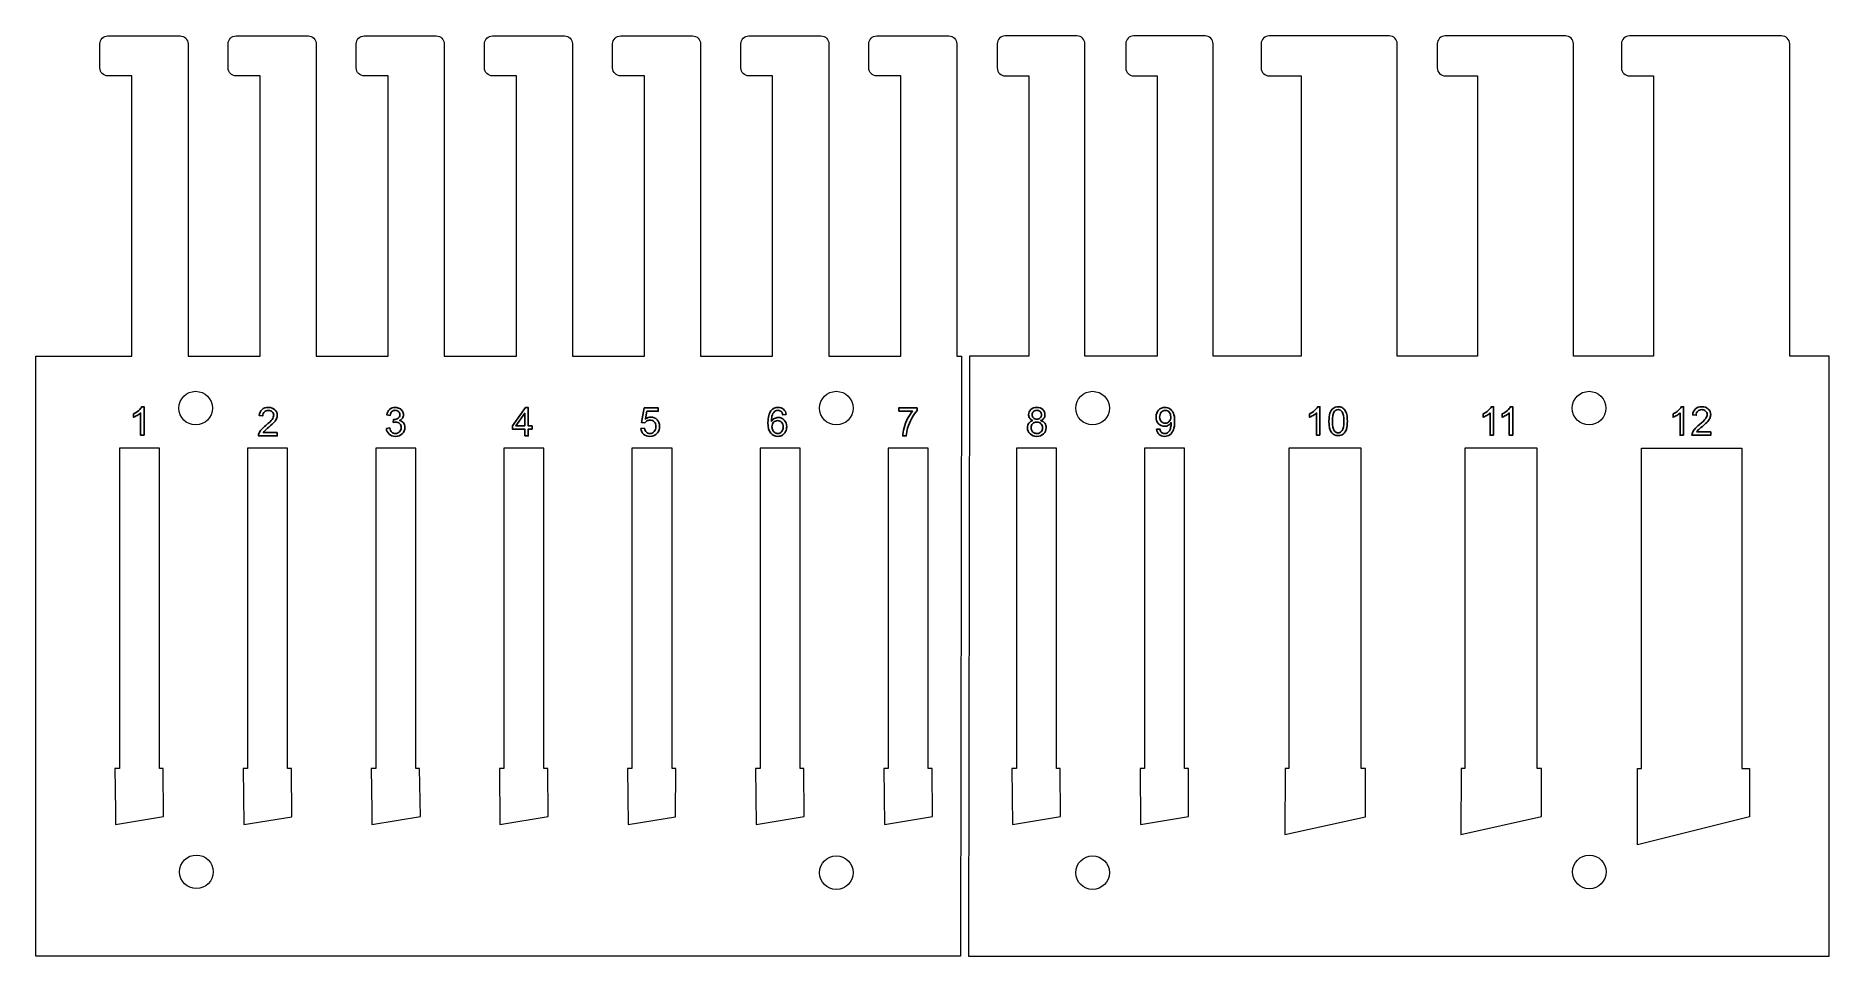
# Model space of a CAD drawing. Header units: millimetres. Extents: x -132 to 92, y -21 to 94.
import ezdxf

# ---------------------------------------------------------------- set-up
doc = ezdxf.new("R2010")
doc.units = ezdxf.units.MM
doc.header["$MEASUREMENT"] = 0
doc.layers.add('Layer 1', color=7, linetype='Continuous')

msp = doc.modelspace()

# ---------------------------------------------------------------- linework, layer by layer
at = {"layer": 'Layer 1', "color": 1, "lineweight": 9}
for centre in [(-112.0491, 47.5232), (-32.0491, 47.5232), (-0.0491, 47.5232), (61.9509, 47.5232), (-111.9491, -10.366), (-32.0491, -10.4768), (-0.0491, -10.4768), (61.9823, -10.3768)]:
    msp.add_ellipse(centre, major_axis=(0, 2.1), ratio=1, dxfattribs=at)
for points, knots in [([(-18, 94), (-18, 94), (-27, 94), (-27, 94), (-27, 94), (-27.5498, 94), (-28, 93.5498), (-28, 93), (-28, 93), (-28, 93), (-28, 90), (-28, 90), (-28, 90), (-28, 89.4502), (-27.55, 89), (-27, 89), (-27, 89), (-27, 89), (-24, 89), (-24, 89), (-24, 89), (-24, 89), (-24, 54), (-24, 54), (-24, 54), (-24, 54), (-33, 54), (-33, 54), (-33, 54), (-33, 54), (-33, 89.7475), (-33, 89.7475), (-33, 89.7475), (-32.9788, 89.8283), (-32.9675, 89.9129), (-32.9675, 90), (-32.9675, 90), (-32.9675, 90), (-32.9675, 93), (-32.9675, 93), (-32.9675, 93), (-32.9675, 93.55), (-33.4177, 94), (-33.9675, 94), (-33.9675, 94), (-33.9675, 94), (-42.9675, 94), (-42.9675, 94), (-42.9675, 94), (-43.5173, 94), (-43.9675, 93.5498), (-43.9675, 93), (-43.9675, 93), (-43.9675, 93), (-43.9675, 90), (-43.9675, 90), (-43.9675, 90), (-43.9675, 89.4502), (-43.5175, 89), (-42.9675, 89), (-42.9675, 89), (-42.9675, 89), (-40, 89), (-40, 89), (-40, 89), (-40, 89), (-40, 54), (-40, 54), (-40, 54), (-40, 54), (-49, 54), (-49, 54), (-49, 54), (-49, 54), (-49, 90), (-49, 90), (-49, 90), (-49, 90), (-49, 92), (-49, 92), (-49, 92), (-49, 92), (-49, 93), (-49, 93), (-49, 93), (-49, 93.55), (-49.4502, 94), (-50, 94), (-50, 94), (-50, 94), (-58.9748, 94), (-58.9748, 94), (-58.9748, 94), (-59.5246, 94), (-59.9748, 93.5498), (-59.9748, 93), (-59.9748, 93), (-59.9748, 93), (-59.9748, 90), (-59.9748, 90), (-59.9748, 90), (-59.9748, 89.4502), (-59.5248, 89), (-58.9748, 89), (-58.9748, 89), (-58.9748, 89), (-56, 89), (-56, 89), (-56, 89), (-56, 89), (-56, 54), (-56, 54), (-56, 54), (-56, 54), (-65, 54), (-65, 54), (-65, 54), (-65, 54), (-65, 90), (-65, 90), (-65, 90), (-65, 90), (-65, 92), (-65, 92), (-65, 92), (-65, 92), (-65, 93), (-65, 93), (-65, 93), (-65, 93.55), (-65.4502, 94), (-66, 94), (-66, 94), (-66, 94), (-74.9821, 94), (-74.9821, 94), (-74.9821, 94), (-75.5319, 94), (-75.9821, 93.5498), (-75.9821, 93), (-75.9821, 93), (-75.9821, 93), (-75.9821, 90), (-75.9821, 90), (-75.9821, 90), (-75.9821, 89.4502), (-75.5321, 89), (-74.9821, 89), (-74.9821, 89), (-74.9821, 89), (-72, 89), (-72, 89), (-72, 89), (-72, 89), (-72, 54), (-72, 54), (-72, 54), (-72, 54), (-81, 54), (-81, 54), (-81, 54), (-81, 54), (-81, 90), (-81, 90), (-81, 90), (-81, 90), (-81, 92), (-81, 92), (-81, 92), (-81, 92), (-81, 93), (-81, 93), (-81, 93), (-81, 93.55), (-81.4502, 94), (-82, 94), (-82, 94), (-82, 94), (-90.9894, 94), (-90.9894, 94), (-90.9894, 94), (-91.5392, 94), (-91.9894, 93.5498), (-91.9894, 93), (-91.9894, 93), (-91.9894, 93), (-91.9894, 90), (-91.9894, 90), (-91.9894, 90), (-91.9894, 89.4502), (-91.5394, 89), (-90.9894, 89), (-90.9894, 89), (-90.9894, 89), (-88, 89), (-88, 89), (-88, 89), (-88, 89), (-88, 54), (-88, 54), (-88, 54), (-88, 54), (-97, 54), (-97, 54), (-97, 54), (-97, 54), (-97, 89.919), (-97, 89.919), (-97, 89.919), (-96.9978, 89.9457), (-96.9967, 89.9727), (-96.9967, 90), (-96.9967, 90), (-96.9967, 90), (-96.9967, 93), (-96.9967, 93), (-96.9967, 93), (-96.9967, 93.55), (-97.4469, 94), (-97.9967, 94), (-97.9967, 94), (-97.9967, 94), (-106.9967, 94), (-106.9967, 94), (-106.9967, 94), (-107.5465, 94), (-107.9967, 93.5498), (-107.9967, 93), (-107.9967, 93), (-107.9967, 93), (-107.9967, 90), (-107.9967, 90), (-107.9967, 90), (-107.9967, 89.4502), (-107.5467, 89), (-106.9967, 89), (-106.9967, 89), (-106.9967, 89), (-104, 89), (-104, 89), (-104, 89), (-104, 89), (-104, 54), (-104, 54), (-104, 54), (-104, 54), (-113, 54), (-113, 54), (-113, 54), (-113, 54), (-113, 90), (-113, 90), (-113, 90), (-113, 90), (-113, 92), (-113, 92), (-113, 92), (-113, 92), (-113, 93), (-113, 93), (-113, 93), (-113, 93.55), (-113.4502, 94), (-114, 94), (-114, 94), (-114, 94), (-123, 94), (-123, 94), (-123, 94), (-123.5498, 94), (-124, 93.5498), (-124, 93), (-124, 93), (-124, 93), (-124, 90), (-124, 90), (-124, 90), (-124, 89.4502), (-123.55, 89), (-123, 89), (-123, 89), (-123, 89), (-120, 89), (-120, 89), (-120, 89), (-120, 89), (-120, 54), (-120, 54), (-120, 54), (-120, 54), (-132, 54), (-132, 54), (-132, 54), (-132, 54), (-132, -20.8901), (-132, -20.8901), (-132, -20.8901), (-132, -20.8901), (-16.5286, -20.8901), (-16.5286, -20.8901), (-16.5286, -20.8901), (-16.5286, -20.8901), (-16.4248, 54), (-16.4248, 54), (-16.4248, 54), (-16.4248, 54), (-17, 54), (-17, 54), (-17, 54), (-17, 54), (-17, 90), (-17, 90), (-17, 90), (-17, 90), (-17, 92), (-17, 92), (-17, 92), (-17, 92), (-17, 93), (-17, 93), (-17, 93), (-17, 93.55), (-17.4504, 94), (-18, 94)], [0, 0, 0, 0, 0.01219512, 0.01219512, 0.01219512, 0.01219512, 0.02439024, 0.02439024, 0.02439024, 0.02439024, 0.03658537, 0.03658537, 0.03658537, 0.03658537, 0.04878049, 0.04878049, 0.04878049, 0.04878049, 0.06097561, 0.06097561, 0.06097561, 0.06097561, 0.07317073, 0.07317073, 0.07317073, 0.07317073, 0.08536585, 0.08536585, 0.08536585, 0.08536585, 0.09756098, 0.09756098, 0.09756098, 0.09756098, 0.1097561, 0.1097561, 0.1097561, 0.1097561, 0.12195122, 0.12195122, 0.12195122, 0.12195122, 0.13414634, 0.13414634, 0.13414634, 0.13414634, 0.14634146, 0.14634146, 0.14634146, 0.14634146, 0.15853659, 0.15853659, 0.15853659, 0.15853659, 0.17073171, 0.17073171, 0.17073171, 0.17073171, 0.18292683, 0.18292683, 0.18292683, 0.18292683, 0.19512195, 0.19512195, 0.19512195, 0.19512195, 0.20731707, 0.20731707, 0.20731707, 0.20731707, 0.2195122, 0.2195122, 0.2195122, 0.2195122, 0.23170732, 0.23170732, 0.23170732, 0.23170732, 0.24390244, 0.24390244, 0.24390244, 0.24390244, 0.25609756, 0.25609756, 0.25609756, 0.25609756, 0.26829268, 0.26829268, 0.26829268, 0.26829268, 0.2804878, 0.2804878, 0.2804878, 0.2804878, 0.29268293, 0.29268293, 0.29268293, 0.29268293, 0.30487805, 0.30487805, 0.30487805, 0.30487805, 0.31707317, 0.31707317, 0.31707317, 0.31707317, 0.32926829, 0.32926829, 0.32926829, 0.32926829, 0.34146341, 0.34146341, 0.34146341, 0.34146341, 0.35365854, 0.35365854, 0.35365854, 0.35365854, 0.36585366, 0.36585366, 0.36585366, 0.36585366, 0.37804878, 0.37804878, 0.37804878, 0.37804878, 0.3902439, 0.3902439, 0.3902439, 0.3902439, 0.40243902, 0.40243902, 0.40243902, 0.40243902, 0.41463415, 0.41463415, 0.41463415, 0.41463415, 0.42682927, 0.42682927, 0.42682927, 0.42682927, 0.43902439, 0.43902439, 0.43902439, 0.43902439, 0.45121951, 0.45121951, 0.45121951, 0.45121951, 0.46341463, 0.46341463, 0.46341463, 0.46341463, 0.47560976, 0.47560976, 0.47560976, 0.47560976, 0.48780488, 0.48780488, 0.48780488, 0.48780488, 0.5, 0.5, 0.5, 0.5, 0.51219512, 0.51219512, 0.51219512, 0.51219512, 0.52439024, 0.52439024, 0.52439024, 0.52439024, 0.53658537, 0.53658537, 0.53658537, 0.53658537, 0.54878049, 0.54878049, 0.54878049, 0.54878049, 0.56097561, 0.56097561, 0.56097561, 0.56097561, 0.57317073, 0.57317073, 0.57317073, 0.57317073, 0.58536585, 0.58536585, 0.58536585, 0.58536585, 0.59756098, 0.59756098, 0.59756098, 0.59756098, 0.6097561, 0.6097561, 0.6097561, 0.6097561, 0.62195122, 0.62195122, 0.62195122, 0.62195122, 0.63414634, 0.63414634, 0.63414634, 0.63414634, 0.64634146, 0.64634146, 0.64634146, 0.64634146, 0.65853659, 0.65853659, 0.65853659, 0.65853659, 0.67073171, 0.67073171, 0.67073171, 0.67073171, 0.68292683, 0.68292683, 0.68292683, 0.68292683, 0.69512195, 0.69512195, 0.69512195, 0.69512195, 0.70731707, 0.70731707, 0.70731707, 0.70731707, 0.7195122, 0.7195122, 0.7195122, 0.7195122, 0.73170732, 0.73170732, 0.73170732, 0.73170732, 0.74390244, 0.74390244, 0.74390244, 0.74390244, 0.75609756, 0.75609756, 0.75609756, 0.75609756, 0.76829268, 0.76829268, 0.76829268, 0.76829268, 0.7804878, 0.7804878, 0.7804878, 0.7804878, 0.79268293, 0.79268293, 0.79268293, 0.79268293, 0.80487805, 0.80487805, 0.80487805, 0.80487805, 0.81707317, 0.81707317, 0.81707317, 0.81707317, 0.82926829, 0.82926829, 0.82926829, 0.82926829, 0.84146341, 0.84146341, 0.84146341, 0.84146341, 0.85365854, 0.85365854, 0.85365854, 0.85365854, 0.86585366, 0.86585366, 0.86585366, 0.86585366, 0.87804878, 0.87804878, 0.87804878, 0.87804878, 0.8902439, 0.8902439, 0.8902439, 0.8902439, 0.90243902, 0.90243902, 0.90243902, 0.90243902, 0.91463415, 0.91463415, 0.91463415, 0.91463415, 0.92682927, 0.92682927, 0.92682927, 0.92682927, 0.93902439, 0.93902439, 0.93902439, 0.93902439, 0.95121951, 0.95121951, 0.95121951, 0.95121951, 0.96341463, 0.96341463, 0.96341463, 0.96341463, 0.97560976, 0.97560976, 0.97560976, 0.97560976, 1, 1, 1, 1]), ([(15, 92), (15, 92), (15, 90), (15, 90), (15, 90), (15, 90), (15, 54), (15, 54), (15, 54), (15, 54), (26, 54), (26, 54), (26, 54), (26, 54), (26, 89), (26, 89), (26, 89), (26, 89), (22.0001, 89), (22.0001, 89), (22.0001, 89), (21.4502, 89), (21, 89.45), (21, 90), (21, 90), (21, 90), (21, 93), (21, 93), (21, 93), (21, 93.55), (21.45, 94), (22.0001, 94), (22.0001, 94), (22.0001, 94), (36.9999, 94), (36.9999, 94), (36.9999, 94), (37.55, 94), (38, 93.5498), (38, 93), (38, 93), (38, 93), (38, 92), (38, 92), (38, 92), (38, 92), (38, 90), (38, 90), (38, 90), (38, 90), (38, 54), (38, 54), (38, 54), (38, 54), (48, 54), (48, 54), (48, 54), (48, 54), (48, 89), (48, 89), (48, 89), (48, 89), (44, 89), (44, 89), (44, 89), (43.4502, 89), (43, 89.45), (43, 90), (43, 90), (43, 90), (43, 93), (43, 93), (43, 93), (43, 93.55), (43.45, 94), (44, 94), (44, 94), (44, 94), (58.993, 94), (58.993, 94), (58.993, 94), (59.543, 94), (59.993, 93.5498), (59.993, 93), (59.993, 93), (59.993, 93), (59.993, 92), (59.993, 92), (59.993, 92), (59.993, 92), (60, 92), (60, 92), (60, 92), (60, 92), (60, 54), (60, 54), (60, 54), (60, 54), (70, 54), (70, 54), (70, 54), (70, 54), (70, 89), (70, 89), (70, 89), (70, 89), (67, 89), (67, 89), (67, 89), (66.4502, 89), (66, 89.45), (66, 90), (66, 90), (66, 90), (66, 93), (66, 93), (66, 93), (66, 93.55), (66.45, 94), (67, 94), (67, 94), (67, 94), (86, 94), (86, 94), (86, 94), (86.55, 94), (87, 93.5498), (87, 93), (87, 93), (87, 93), (87, 92), (87, 92), (87, 92), (87, 92), (87, 90), (87, 90), (87, 90), (87, 90), (87, 54), (87, 54), (87, 54), (87, 54), (91.9275, 54), (91.9275, 54), (91.9275, 54), (91.9275, 54), (91.9275, -20.8901), (91.9275, -20.8901), (91.9275, -20.8901), (91.9275, -20.8901), (-15.5286, -20.8901), (-15.5286, -20.8901), (-15.5286, -20.8901), (-15.5286, -20.8901), (-15.4248, 54), (-15.4248, 54), (-15.4248, 54), (-15.4248, 54), (-8, 54), (-8, 54), (-8, 54), (-8, 54), (-8, 89), (-8, 89), (-8, 89), (-8, 89), (-10.9529, 89), (-10.9529, 89), (-10.9529, 89), (-11.5027, 89), (-11.9529, 89.45), (-11.9529, 90), (-11.9529, 90), (-11.9529, 90), (-11.9529, 93), (-11.9529, 93), (-11.9529, 93), (-11.9529, 93.55), (-11.5029, 94), (-10.9529, 94), (-10.9529, 94), (-10.9529, 94), (-2, 94), (-2, 94), (-2, 94), (-1.45, 94), (-1, 93.5498), (-1, 93), (-1, 93), (-1, 93), (-1, 92), (-1, 92), (-1, 92), (-1, 92), (-1, 90), (-1, 90), (-1, 90), (-1, 90), (-1, 54), (-1, 54), (-1, 54), (-1, 54), (8, 54), (8, 54), (8, 54), (8, 54), (8, 89), (8, 89), (8, 89), (8, 89), (5.0942, 89), (5.0942, 89), (5.0942, 89), (4.5444, 89), (4.0942, 89.45), (4.0942, 90), (4.0942, 90), (4.0942, 90), (4.0942, 93), (4.0942, 93), (4.0942, 93), (4.0942, 93.55), (4.5442, 94), (5.0942, 94), (5.0942, 94), (5.0942, 94), (14, 94), (14, 94), (14, 94), (14.55, 94), (15, 93.5498), (15, 93), (15, 93), (15, 93), (15, 92), (15, 92)], [0, 0, 0, 0, 0.01666667, 0.01666667, 0.01666667, 0.01666667, 0.03333333, 0.03333333, 0.03333333, 0.03333333, 0.05, 0.05, 0.05, 0.05, 0.06666667, 0.06666667, 0.06666667, 0.06666667, 0.08333333, 0.08333333, 0.08333333, 0.08333333, 0.1, 0.1, 0.1, 0.1, 0.11666667, 0.11666667, 0.11666667, 0.11666667, 0.13333333, 0.13333333, 0.13333333, 0.13333333, 0.15, 0.15, 0.15, 0.15, 0.16666667, 0.16666667, 0.16666667, 0.16666667, 0.18333333, 0.18333333, 0.18333333, 0.18333333, 0.2, 0.2, 0.2, 0.2, 0.21666667, 0.21666667, 0.21666667, 0.21666667, 0.23333333, 0.23333333, 0.23333333, 0.23333333, 0.25, 0.25, 0.25, 0.25, 0.26666667, 0.26666667, 0.26666667, 0.26666667, 0.28333333, 0.28333333, 0.28333333, 0.28333333, 0.3, 0.3, 0.3, 0.3, 0.31666667, 0.31666667, 0.31666667, 0.31666667, 0.33333333, 0.33333333, 0.33333333, 0.33333333, 0.35, 0.35, 0.35, 0.35, 0.36666667, 0.36666667, 0.36666667, 0.36666667, 0.38333333, 0.38333333, 0.38333333, 0.38333333, 0.4, 0.4, 0.4, 0.4, 0.41666667, 0.41666667, 0.41666667, 0.41666667, 0.43333333, 0.43333333, 0.43333333, 0.43333333, 0.45, 0.45, 0.45, 0.45, 0.46666667, 0.46666667, 0.46666667, 0.46666667, 0.48333333, 0.48333333, 0.48333333, 0.48333333, 0.5, 0.5, 0.5, 0.5, 0.51666667, 0.51666667, 0.51666667, 0.51666667, 0.53333333, 0.53333333, 0.53333333, 0.53333333, 0.55, 0.55, 0.55, 0.55, 0.56666667, 0.56666667, 0.56666667, 0.56666667, 0.58333333, 0.58333333, 0.58333333, 0.58333333, 0.6, 0.6, 0.6, 0.6, 0.61666667, 0.61666667, 0.61666667, 0.61666667, 0.63333333, 0.63333333, 0.63333333, 0.63333333, 0.65, 0.65, 0.65, 0.65, 0.66666667, 0.66666667, 0.66666667, 0.66666667, 0.68333333, 0.68333333, 0.68333333, 0.68333333, 0.7, 0.7, 0.7, 0.7, 0.71666667, 0.71666667, 0.71666667, 0.71666667, 0.73333333, 0.73333333, 0.73333333, 0.73333333, 0.75, 0.75, 0.75, 0.75, 0.76666667, 0.76666667, 0.76666667, 0.76666667, 0.78333333, 0.78333333, 0.78333333, 0.78333333, 0.8, 0.8, 0.8, 0.8, 0.81666667, 0.81666667, 0.81666667, 0.81666667, 0.83333333, 0.83333333, 0.83333333, 0.83333333, 0.85, 0.85, 0.85, 0.85, 0.86666667, 0.86666667, 0.86666667, 0.86666667, 0.88333333, 0.88333333, 0.88333333, 0.88333333, 0.9, 0.9, 0.9, 0.9, 0.91666667, 0.91666667, 0.91666667, 0.91666667, 0.93333333, 0.93333333, 0.93333333, 0.93333333, 0.95, 0.95, 0.95, 0.95, 0.96666667, 0.96666667, 0.96666667, 0.96666667, 1, 1, 1, 1]), ([(-121.5627, 2.5149), (-121.5627, 2.5149), (-121.5627, 42.5281), (-121.5627, 42.5281), (-121.5627, 42.5281), (-121.5627, 42.5281), (-116.5627, 42.5281), (-116.5627, 42.5281), (-116.5627, 42.5281), (-116.5627, 42.5281), (-116.5627, 2.5149), (-116.5627, 2.5149), (-116.5627, 2.5149), (-116.5627, 2.5149), (-116.0883, 2.5149), (-116.0883, 2.5149), (-116.0883, 2.5149), (-116.0883, 2.5149), (-116.0491, -3.4768), (-116.0491, -3.4768), (-116.0491, -3.4768), (-116.0491, -3.4768), (-122.0491, -4.4768), (-122.0491, -4.4768), (-122.0491, -4.4768), (-122.0266, -2.1481), (-122.1267, 0.1825), (-122.1276, 2.5149), (-122.1276, 2.5149), (-122.1276, 2.5149), (-121.5627, 2.5149), (-121.5627, 2.5149)], [0, 0, 0, 0, 0.11111111, 0.11111111, 0.11111111, 0.11111111, 0.22222222, 0.22222222, 0.22222222, 0.22222222, 0.33333333, 0.33333333, 0.33333333, 0.33333333, 0.44444444, 0.44444444, 0.44444444, 0.44444444, 0.55555556, 0.55555556, 0.55555556, 0.55555556, 0.66666667, 0.66666667, 0.66666667, 0.66666667, 0.77777778, 0.77777778, 0.77777778, 0.77777778, 1, 1, 1, 1]), ([(-105.5627, 2.5149), (-105.5627, 2.5149), (-105.5627, 42.5281), (-105.5627, 42.5281), (-105.5627, 42.5281), (-105.5627, 42.5281), (-100.5627, 42.5281), (-100.5627, 42.5281), (-100.5627, 42.5281), (-100.5627, 42.5281), (-100.5627, 2.5149), (-100.5627, 2.5149), (-100.5627, 2.5149), (-100.5627, 2.5149), (-100.0883, 2.5149), (-100.0883, 2.5149), (-100.0883, 2.5149), (-100.0883, 2.5149), (-100.0577, -3.4938), (-100.0577, -3.4938), (-100.0577, -3.4938), (-100.0577, -3.4938), (-106.0491, -4.4768), (-106.0491, -4.4768), (-106.0491, -4.4768), (-106.0491, -4.4768), (-106.1198, 2.5149), (-106.1198, 2.5149), (-106.1198, 2.5149), (-106.1198, 2.5149), (-105.5627, 2.5149), (-105.5627, 2.5149)], [0, 0, 0, 0, 0.11111111, 0.11111111, 0.11111111, 0.11111111, 0.22222222, 0.22222222, 0.22222222, 0.22222222, 0.33333333, 0.33333333, 0.33333333, 0.33333333, 0.44444444, 0.44444444, 0.44444444, 0.44444444, 0.55555556, 0.55555556, 0.55555556, 0.55555556, 0.66666667, 0.66666667, 0.66666667, 0.66666667, 0.77777778, 0.77777778, 0.77777778, 0.77777778, 1, 1, 1, 1]), ([(-89.5627, 2.5149), (-89.5627, 2.5149), (-89.5627, 42.5281), (-89.5627, 42.5281), (-89.5627, 42.5281), (-89.5627, 42.5281), (-84.5627, 42.5281), (-84.5627, 42.5281), (-84.5627, 42.5281), (-84.5627, 42.5281), (-84.5627, 2.5149), (-84.5627, 2.5149), (-84.5627, 2.5149), (-84.5627, 2.5149), (-84.0883, 2.5149), (-84.0883, 2.5149), (-84.0883, 2.5149), (-84.0883, 2.5149), (-83.9546, -3.4768), (-83.9546, -3.4768), (-83.9546, -3.4768), (-83.9546, -3.4768), (-90.0491, -4.4768), (-90.0491, -4.4768), (-90.0491, -4.4768), (-90.0266, -2.1461), (-90.1198, 0.1841), (-90.1198, 2.5149), (-90.1198, 2.5149), (-90.1198, 2.5149), (-89.5627, 2.5149), (-89.5627, 2.5149)], [0, 0, 0, 0, 0.11111111, 0.11111111, 0.11111111, 0.11111111, 0.22222222, 0.22222222, 0.22222222, 0.22222222, 0.33333333, 0.33333333, 0.33333333, 0.33333333, 0.44444444, 0.44444444, 0.44444444, 0.44444444, 0.55555556, 0.55555556, 0.55555556, 0.55555556, 0.66666667, 0.66666667, 0.66666667, 0.66666667, 0.77777778, 0.77777778, 0.77777778, 0.77777778, 1, 1, 1, 1]), ([(-73.5627, 2.5149), (-73.5627, 2.5149), (-73.5627, 42.5281), (-73.5627, 42.5281), (-73.5627, 42.5281), (-73.5627, 42.5281), (-68.5627, 42.5281), (-68.5627, 42.5281), (-68.5627, 42.5281), (-68.5627, 42.5281), (-68.5627, 2.5149), (-68.5627, 2.5149), (-68.5627, 2.5149), (-68.5627, 2.5149), (-68.0883, 2.5149), (-68.0883, 2.5149), (-68.0883, 2.5149), (-68.0883, 2.5149), (-68.0491, -3.4768), (-68.0491, -3.4768), (-68.0491, -3.4768), (-68.0491, -3.4768), (-74.0491, -4.4768), (-74.0491, -4.4768), (-74.0491, -4.4768), (-74.0491, -4.4768), (-74.1198, 2.5149), (-74.1198, 2.5149), (-74.1198, 2.5149), (-74.1198, 2.5149), (-73.5627, 2.5149), (-73.5627, 2.5149)], [0, 0, 0, 0, 0.11111111, 0.11111111, 0.11111111, 0.11111111, 0.22222222, 0.22222222, 0.22222222, 0.22222222, 0.33333333, 0.33333333, 0.33333333, 0.33333333, 0.44444444, 0.44444444, 0.44444444, 0.44444444, 0.55555556, 0.55555556, 0.55555556, 0.55555556, 0.66666667, 0.66666667, 0.66666667, 0.66666667, 0.77777778, 0.77777778, 0.77777778, 0.77777778, 1, 1, 1, 1]), ([(-57.5627, 2.5149), (-57.5627, 2.5149), (-57.5627, 42.5281), (-57.5627, 42.5281), (-57.5627, 42.5281), (-57.5627, 42.5281), (-52.5627, 42.5281), (-52.5627, 42.5281), (-52.5627, 42.5281), (-52.5627, 42.5281), (-52.5627, 2.5149), (-52.5627, 2.5149), (-52.5627, 2.5149), (-52.5627, 2.5149), (-52.103, 2.5149), (-52.103, 2.5149), (-52.103, 2.5149), (-52.103, 2.5149), (-52.1089, -3.4997), (-52.1089, -3.4997), (-52.1089, -3.4997), (-52.1089, -3.4997), (-58.0491, -4.4768), (-58.0491, -4.4768), (-58.0491, -4.4768), (-58.0491, -4.4768), (-58.1198, 2.5149), (-58.1198, 2.5149), (-58.1198, 2.5149), (-58.1198, 2.5149), (-57.5627, 2.5149), (-57.5627, 2.5149)], [0, 0, 0, 0, 0.11111111, 0.11111111, 0.11111111, 0.11111111, 0.22222222, 0.22222222, 0.22222222, 0.22222222, 0.33333333, 0.33333333, 0.33333333, 0.33333333, 0.44444444, 0.44444444, 0.44444444, 0.44444444, 0.55555556, 0.55555556, 0.55555556, 0.55555556, 0.66666667, 0.66666667, 0.66666667, 0.66666667, 0.77777778, 0.77777778, 0.77777778, 0.77777778, 1, 1, 1, 1]), ([(-41.5627, 2.5149), (-41.5627, 2.5149), (-41.5627, 42.5281), (-41.5627, 42.5281), (-41.5627, 42.5281), (-41.5627, 42.5281), (-36.5627, 42.5281), (-36.5627, 42.5281), (-36.5627, 42.5281), (-36.5627, 42.5281), (-36.5627, 2.5149), (-36.5627, 2.5149), (-36.5627, 2.5149), (-36.5627, 2.5149), (-36.0883, 2.5149), (-36.0883, 2.5149), (-36.0883, 2.5149), (-36.0883, 2.5149), (-36.0491, -3.4768), (-36.0491, -3.4768), (-36.0491, -3.4768), (-36.0491, -3.4768), (-42.0491, -4.4768), (-42.0491, -4.4768), (-42.0491, -4.4768), (-42.0491, -4.4768), (-42.1198, 2.5149), (-42.1198, 2.5149), (-42.1198, 2.5149), (-42.1198, 2.5149), (-41.5627, 2.5149), (-41.5627, 2.5149)], [0, 0, 0, 0, 0.11111111, 0.11111111, 0.11111111, 0.11111111, 0.22222222, 0.22222222, 0.22222222, 0.22222222, 0.33333333, 0.33333333, 0.33333333, 0.33333333, 0.44444444, 0.44444444, 0.44444444, 0.44444444, 0.55555556, 0.55555556, 0.55555556, 0.55555556, 0.66666667, 0.66666667, 0.66666667, 0.66666667, 0.77777778, 0.77777778, 0.77777778, 0.77777778, 1, 1, 1, 1]), ([(-25.5627, 2.5149), (-25.5627, 2.5149), (-25.5627, 42.5281), (-25.5627, 42.5281), (-25.5627, 42.5281), (-25.5627, 42.5281), (-20.5627, 42.5281), (-20.5627, 42.5281), (-20.5627, 42.5281), (-20.5627, 42.5281), (-20.5627, 2.5149), (-20.5627, 2.5149), (-20.5627, 2.5149), (-20.5627, 2.5149), (-20.0883, 2.5149), (-20.0883, 2.5149), (-20.0883, 2.5149), (-20.0883, 2.5149), (-20.0491, -3.4768), (-20.0491, -3.4768), (-20.0491, -3.4768), (-20.0491, -3.4768), (-26.0491, -4.4768), (-26.0491, -4.4768), (-26.0491, -4.4768), (-26.0491, -4.4768), (-26.1198, 2.5149), (-26.1198, 2.5149), (-26.1198, 2.5149), (-26.1198, 2.5149), (-25.5627, 2.5149), (-25.5627, 2.5149)], [0, 0, 0, 0, 0.11111111, 0.11111111, 0.11111111, 0.11111111, 0.22222222, 0.22222222, 0.22222222, 0.22222222, 0.33333333, 0.33333333, 0.33333333, 0.33333333, 0.44444444, 0.44444444, 0.44444444, 0.44444444, 0.55555556, 0.55555556, 0.55555556, 0.55555556, 0.66666667, 0.66666667, 0.66666667, 0.66666667, 0.77777778, 0.77777778, 0.77777778, 0.77777778, 1, 1, 1, 1]), ([(-9.5627, 2.5149), (-9.5627, 2.5149), (-9.5627, 42.5281), (-9.5627, 42.5281), (-9.5627, 42.5281), (-9.5627, 42.5281), (-4.5627, 42.5281), (-4.5627, 42.5281), (-4.5627, 42.5281), (-4.5627, 42.5281), (-4.5627, 2.5149), (-4.5627, 2.5149), (-4.5627, 2.5149), (-4.5627, 2.5149), (-4.0883, 2.5149), (-4.0883, 2.5149), (-4.0883, 2.5149), (-4.0883, 2.5149), (-4.0491, -3.4768), (-4.0491, -3.4768), (-4.0491, -3.4768), (-4.0491, -3.4768), (-10.0491, -4.4768), (-10.0491, -4.4768), (-10.0491, -4.4768), (-10.0491, -4.4768), (-10.1198, 2.5149), (-10.1198, 2.5149), (-10.1198, 2.5149), (-10.1198, 2.5149), (-9.5627, 2.5149), (-9.5627, 2.5149)], [0, 0, 0, 0, 0.11111111, 0.11111111, 0.11111111, 0.11111111, 0.22222222, 0.22222222, 0.22222222, 0.22222222, 0.33333333, 0.33333333, 0.33333333, 0.33333333, 0.44444444, 0.44444444, 0.44444444, 0.44444444, 0.55555556, 0.55555556, 0.55555556, 0.55555556, 0.66666667, 0.66666667, 0.66666667, 0.66666667, 0.77777778, 0.77777778, 0.77777778, 0.77777778, 1, 1, 1, 1]), ([(6.4373, 2.5149), (6.4373, 2.5149), (6.4373, 42.5281), (6.4373, 42.5281), (6.4373, 42.5281), (6.4373, 42.5281), (11.4373, 42.5281), (11.4373, 42.5281), (11.4373, 42.5281), (11.4373, 42.5281), (11.4373, 2.5149), (11.4373, 2.5149), (11.4373, 2.5149), (11.4373, 2.5149), (11.9117, 2.5149), (11.9117, 2.5149), (11.9117, 2.5149), (11.9117, 2.5149), (11.9509, -3.4768), (11.9509, -3.4768), (11.9509, -3.4768), (11.9509, -3.4768), (5.9509, -4.4768), (5.9509, -4.4768), (5.9509, -4.4768), (5.9509, -4.4768), (5.8802, 2.5149), (5.8802, 2.5149), (5.8802, 2.5149), (5.8802, 2.5149), (6.4373, 2.5149), (6.4373, 2.5149)], [0, 0, 0, 0, 0.11111111, 0.11111111, 0.11111111, 0.11111111, 0.22222222, 0.22222222, 0.22222222, 0.22222222, 0.33333333, 0.33333333, 0.33333333, 0.33333333, 0.44444444, 0.44444444, 0.44444444, 0.44444444, 0.55555556, 0.55555556, 0.55555556, 0.55555556, 0.66666667, 0.66666667, 0.66666667, 0.66666667, 0.77777778, 0.77777778, 0.77777778, 0.77777778, 1, 1, 1, 1]), ([(24.4715, 2.5149), (24.4715, 2.5149), (24.4715, 42.5281), (24.4715, 42.5281), (24.4715, 42.5281), (24.4715, 42.5281), (33.5114, 42.5281), (33.5114, 42.5281), (33.5114, 42.5281), (33.5114, 42.5281), (33.5114, 2.5149), (33.5114, 2.5149), (33.5114, 2.5149), (33.5114, 2.5149), (34.022, 2.5149), (34.022, 2.5149), (34.022, 2.5149), (34.022, 2.5149), (34.0454, -3.4851), (34.0454, -3.4851), (34.0454, -3.4851), (34.0454, -3.4851), (23.9516, -5.6923), (23.9516, -5.6923), (23.9516, -5.6923), (23.9516, -5.6923), (23.9905, 2.5149), (23.9905, 2.5149), (23.9905, 2.5149), (23.9905, 2.5149), (24.4715, 2.5149), (24.4715, 2.5149)], [0, 0, 0, 0, 0.11111111, 0.11111111, 0.11111111, 0.11111111, 0.22222222, 0.22222222, 0.22222222, 0.22222222, 0.33333333, 0.33333333, 0.33333333, 0.33333333, 0.44444444, 0.44444444, 0.44444444, 0.44444444, 0.55555556, 0.55555556, 0.55555556, 0.55555556, 0.66666667, 0.66666667, 0.66666667, 0.66666667, 0.77777778, 0.77777778, 0.77777778, 0.77777778, 1, 1, 1, 1]), ([(46.4174, 2.5149), (46.4174, 2.5149), (46.4174, 42.5281), (46.4174, 42.5281), (46.4174, 42.5281), (46.4174, 42.5281), (55.4573, 42.5281), (55.4573, 42.5281), (55.4573, 42.5281), (55.4573, 42.5281), (55.4573, 2.5149), (55.4573, 2.5149), (55.4573, 2.5149), (55.4573, 2.5149), (56.022, 2.5149), (56.022, 2.5149), (56.022, 2.5149), (56.022, 2.5149), (56.0058, -3.4768), (56.0058, -3.4768), (56.0058, -3.4768), (56.0058, -3.4768), (45.9515, -5.7123), (45.9515, -5.7123), (45.9515, -5.7123), (45.9515, -5.7123), (45.9905, 2.5149), (45.9905, 2.5149), (45.9905, 2.5149), (45.9905, 2.5149), (46.4174, 2.5149), (46.4174, 2.5149)], [0, 0, 0, 0, 0.11111111, 0.11111111, 0.11111111, 0.11111111, 0.22222222, 0.22222222, 0.22222222, 0.22222222, 0.33333333, 0.33333333, 0.33333333, 0.33333333, 0.44444444, 0.44444444, 0.44444444, 0.44444444, 0.55555556, 0.55555556, 0.55555556, 0.55555556, 0.66666667, 0.66666667, 0.66666667, 0.66666667, 0.77777778, 0.77777778, 0.77777778, 0.77777778, 1, 1, 1, 1]), ([(67.9905, 2.5149), (67.9905, 2.5149), (67.991, -6.9769), (67.991, -6.9769), (67.991, -6.9769), (67.991, -6.9769), (81.9905, -3.4851), (81.9905, -3.4851), (81.9905, -3.4851), (81.9905, -3.4851), (81.9671, 2.5149), (81.9671, 2.5149), (81.9671, 2.5149), (81.9671, 2.5149), (81.0059, 2.5149), (81.0059, 2.5149), (81.0059, 2.5149), (81.0059, 2.5149), (81.0059, 42.5281), (81.0059, 42.5281), (81.0059, 42.5281), (81.0059, 42.5281), (68.4807, 42.5281), (68.4807, 42.5281), (68.4807, 42.5281), (68.4807, 42.5281), (68.4807, 2.5149), (68.4807, 2.5149), (68.4807, 2.5149), (68.4807, 2.5149), (67.9905, 2.5149), (67.9905, 2.5149)], [0, 0, 0, 0, 0.11111111, 0.11111111, 0.11111111, 0.11111111, 0.22222222, 0.22222222, 0.22222222, 0.22222222, 0.33333333, 0.33333333, 0.33333333, 0.33333333, 0.44444444, 0.44444444, 0.44444444, 0.44444444, 0.55555556, 0.55555556, 0.55555556, 0.55555556, 0.66666667, 0.66666667, 0.66666667, 0.66666667, 0.77777778, 0.77777778, 0.77777778, 0.77777778, 1, 1, 1, 1])]:
    msp.add_open_spline(points, degree=3, knots=knots, dxfattribs=at)
at = {"layer": 'Layer 1', "color": 5}
for points, knots in [([(-118.4962, 44.1469), (-118.4962, 44.1469), (-118.9308, 44.1469), (-118.9308, 44.1469), (-118.9308, 44.1469), (-118.9308, 44.1469), (-118.9308, 46.9143), (-118.9308, 46.9143), (-118.9308, 46.9143), (-119.0353, 46.8139), (-119.1728, 46.7143), (-119.3423, 46.6147), (-119.3423, 46.6147), (-119.5119, 46.5151), (-119.665, 46.4401), (-119.8, 46.3908), (-119.8, 46.3908), (-119.8, 46.3908), (-119.8, 46.8106), (-119.8, 46.8106), (-119.8, 46.8106), (-119.5572, 46.9242), (-119.3448, 47.0624), (-119.1629, 47.2254), (-119.1629, 47.2254), (-118.981, 47.3876), (-118.8518, 47.5448), (-118.776, 47.6979), (-118.776, 47.6979), (-118.776, 47.6979), (-118.4962, 47.6979), (-118.4962, 47.6979), (-118.4962, 47.6979), (-118.4962, 47.6979), (-118.4962, 44.1469), (-118.4962, 44.1469)], [0, 0, 0, 0, 0.1, 0.1, 0.1, 0.1, 0.2, 0.2, 0.2, 0.2, 0.3, 0.3, 0.3, 0.3, 0.4, 0.4, 0.4, 0.4, 0.5, 0.5, 0.5, 0.5, 0.6, 0.6, 0.6, 0.6, 0.7, 0.7, 0.7, 0.7, 0.8, 0.8, 0.8, 0.8, 1, 1, 1, 1]), ([(-101.8492, 44.4742), (-101.8492, 44.4742), (-101.8492, 44.0593), (-101.8492, 44.0593), (-101.8492, 44.0593), (-101.8492, 44.0593), (-104.1902, 44.0593), (-104.1902, 44.0593), (-104.1902, 44.0593), (-104.1935, 44.1638), (-104.1762, 44.2643), (-104.1391, 44.3614), (-104.1391, 44.3614), (-104.0791, 44.5203), (-103.9827, 44.6775), (-103.8502, 44.8314), (-103.8502, 44.8314), (-103.7177, 44.9853), (-103.5284, 45.1631), (-103.2823, 45.3648), (-103.2823, 45.3648), (-102.8995, 45.68), (-102.6394, 45.9295), (-102.5036, 46.1138), (-102.5036, 46.1138), (-102.3669, 46.2982), (-102.2986, 46.4727), (-102.2986, 46.6374), (-102.2986, 46.6374), (-102.2986, 46.8094), (-102.3603, 46.9543), (-102.4838, 47.0728), (-102.4838, 47.0728), (-102.6073, 47.1905), (-102.7686, 47.2498), (-102.967, 47.2498), (-102.967, 47.2498), (-103.1769, 47.2498), (-103.3448, 47.1872), (-103.4708, 47.0621), (-103.4708, 47.0621), (-103.5967, 46.9378), (-103.6601, 46.7649), (-103.6617, 46.5435), (-103.6617, 46.5435), (-103.6617, 46.5435), (-104.1062, 46.588), (-104.1062, 46.588), (-104.1062, 46.588), (-104.0758, 46.9205), (-103.9605, 47.174), (-103.7613, 47.3485), (-103.7613, 47.3485), (-103.5613, 47.523), (-103.2938, 47.6103), (-102.9571, 47.6103), (-102.9571, 47.6103), (-102.618, 47.6103), (-102.3488, 47.5165), (-102.1513, 47.328), (-102.1513, 47.328), (-101.9529, 47.1395), (-101.8541, 46.9057), (-101.8541, 46.6275), (-101.8541, 46.6275), (-101.8541, 46.4859), (-101.8829, 46.3468), (-101.9414, 46.2101), (-101.9414, 46.2101), (-101.999, 46.0727), (-102.0953, 45.9286), (-102.2295, 45.7772), (-102.2295, 45.7772), (-102.3645, 45.6265), (-102.5875, 45.4183), (-102.8987, 45.1549), (-102.8987, 45.1549), (-103.1596, 44.9359), (-103.3275, 44.7878), (-103.4016, 44.7096), (-103.4016, 44.7096), (-103.4757, 44.6314), (-103.5366, 44.5532), (-103.5852, 44.4742), (-103.5852, 44.4742), (-103.5852, 44.4742), (-101.8492, 44.4742), (-101.8492, 44.4742)], [0, 0, 0, 0, 0.04347826, 0.04347826, 0.04347826, 0.04347826, 0.08695652, 0.08695652, 0.08695652, 0.08695652, 0.13043478, 0.13043478, 0.13043478, 0.13043478, 0.17391304, 0.17391304, 0.17391304, 0.17391304, 0.2173913, 0.2173913, 0.2173913, 0.2173913, 0.26086957, 0.26086957, 0.26086957, 0.26086957, 0.30434783, 0.30434783, 0.30434783, 0.30434783, 0.34782609, 0.34782609, 0.34782609, 0.34782609, 0.39130435, 0.39130435, 0.39130435, 0.39130435, 0.43478261, 0.43478261, 0.43478261, 0.43478261, 0.47826087, 0.47826087, 0.47826087, 0.47826087, 0.52173913, 0.52173913, 0.52173913, 0.52173913, 0.56521739, 0.56521739, 0.56521739, 0.56521739, 0.60869565, 0.60869565, 0.60869565, 0.60869565, 0.65217391, 0.65217391, 0.65217391, 0.65217391, 0.69565217, 0.69565217, 0.69565217, 0.69565217, 0.73913043, 0.73913043, 0.73913043, 0.73913043, 0.7826087, 0.7826087, 0.7826087, 0.7826087, 0.82608696, 0.82608696, 0.82608696, 0.82608696, 0.86956522, 0.86956522, 0.86956522, 0.86956522, 0.91304348, 0.91304348, 0.91304348, 0.91304348, 1, 1, 1, 1]), ([(-88.2352, 44.9977), (-88.2352, 44.9977), (-87.8006, 45.0569), (-87.8006, 45.0569), (-87.8006, 45.0569), (-87.7503, 44.81), (-87.6664, 44.6322), (-87.547, 44.5235), (-87.547, 44.5235), (-87.4277, 44.4149), (-87.2812, 44.3606), (-87.1075, 44.3606), (-87.1075, 44.3606), (-86.9017, 44.3606), (-86.728, 44.4314), (-86.5881, 44.5729), (-86.5881, 44.5729), (-86.4481, 44.7145), (-86.3782, 44.8898), (-86.3782, 45.0989), (-86.3782, 45.0989), (-86.3782, 45.2981), (-86.4432, 45.4627), (-86.5741, 45.5928), (-86.5741, 45.5928), (-86.7041, 45.722), (-86.8696, 45.7871), (-87.0713, 45.7871), (-87.0713, 45.7871), (-87.1536, 45.7871), (-87.2556, 45.7706), (-87.3783, 45.7385), (-87.3783, 45.7385), (-87.3783, 45.7385), (-87.3297, 46.1188), (-87.3297, 46.1188), (-87.3297, 46.1188), (-87.3009, 46.1155), (-87.277, 46.1138), (-87.2598, 46.1138), (-87.2598, 46.1138), (-87.0737, 46.1138), (-86.9075, 46.1624), (-86.7585, 46.2587), (-86.7585, 46.2587), (-86.6103, 46.355), (-86.5362, 46.5032), (-86.5362, 46.7032), (-86.5362, 46.7032), (-86.5362, 46.8621), (-86.5905, 46.9938), (-86.6984, 47.0983), (-86.6984, 47.0983), (-86.8062, 47.2028), (-86.9453, 47.2547), (-87.1157, 47.2547), (-87.1157, 47.2547), (-87.2853, 47.2547), (-87.426, 47.2012), (-87.5388, 47.0942), (-87.5388, 47.0942), (-87.6516, 46.9872), (-87.724, 46.8267), (-87.7561, 46.6127), (-87.7561, 46.6127), (-87.7561, 46.6127), (-88.1907, 46.6917), (-88.1907, 46.6917), (-88.1907, 46.6917), (-88.1372, 46.9831), (-88.017, 47.2094), (-87.8285, 47.3699), (-87.8285, 47.3699), (-87.6409, 47.5305), (-87.4063, 47.6103), (-87.1264, 47.6103), (-87.1264, 47.6103), (-86.9338, 47.6103), (-86.756, 47.5691), (-86.5938, 47.486), (-86.5938, 47.486), (-86.4309, 47.4037), (-86.3066, 47.2909), (-86.221, 47.1485), (-86.221, 47.1485), (-86.1345, 47.0053), (-86.0917, 46.8538), (-86.0917, 46.6933), (-86.0917, 46.6933), (-86.0917, 46.541), (-86.1329, 46.4028), (-86.2144, 46.2776), (-86.2144, 46.2776), (-86.2967, 46.1525), (-86.4185, 46.0529), (-86.579, 45.9788), (-86.579, 45.9788), (-86.37, 45.9311), (-86.2078, 45.8307), (-86.0917, 45.6784), (-86.0917, 45.6784), (-85.9765, 45.5269), (-85.9189, 45.336), (-85.9189, 45.108), (-85.9189, 45.108), (-85.9189, 44.7993), (-86.0316, 44.5367), (-86.2564, 44.3219), (-86.2564, 44.3219), (-86.4819, 44.107), (-86.7667, 44), (-87.1108, 44), (-87.1108, 44), (-87.4211, 44), (-87.6787, 44.093), (-87.8837, 44.2783), (-87.8837, 44.2783), (-88.0895, 44.4635), (-88.2064, 44.703), (-88.2352, 44.9977)], [0, 0, 0, 0, 0.03225806, 0.03225806, 0.03225806, 0.03225806, 0.06451613, 0.06451613, 0.06451613, 0.06451613, 0.09677419, 0.09677419, 0.09677419, 0.09677419, 0.12903226, 0.12903226, 0.12903226, 0.12903226, 0.16129032, 0.16129032, 0.16129032, 0.16129032, 0.19354839, 0.19354839, 0.19354839, 0.19354839, 0.22580645, 0.22580645, 0.22580645, 0.22580645, 0.25806452, 0.25806452, 0.25806452, 0.25806452, 0.29032258, 0.29032258, 0.29032258, 0.29032258, 0.32258065, 0.32258065, 0.32258065, 0.32258065, 0.35483871, 0.35483871, 0.35483871, 0.35483871, 0.38709677, 0.38709677, 0.38709677, 0.38709677, 0.41935484, 0.41935484, 0.41935484, 0.41935484, 0.4516129, 0.4516129, 0.4516129, 0.4516129, 0.48387097, 0.48387097, 0.48387097, 0.48387097, 0.51612903, 0.51612903, 0.51612903, 0.51612903, 0.5483871, 0.5483871, 0.5483871, 0.5483871, 0.58064516, 0.58064516, 0.58064516, 0.58064516, 0.61290323, 0.61290323, 0.61290323, 0.61290323, 0.64516129, 0.64516129, 0.64516129, 0.64516129, 0.67741935, 0.67741935, 0.67741935, 0.67741935, 0.70967742, 0.70967742, 0.70967742, 0.70967742, 0.74193548, 0.74193548, 0.74193548, 0.74193548, 0.77419355, 0.77419355, 0.77419355, 0.77419355, 0.80645161, 0.80645161, 0.80645161, 0.80645161, 0.83870968, 0.83870968, 0.83870968, 0.83870968, 0.87096774, 0.87096774, 0.87096774, 0.87096774, 0.90322581, 0.90322581, 0.90322581, 0.90322581, 0.93548387, 0.93548387, 0.93548387, 0.93548387, 1, 1, 1, 1]), ([(-70.9566, 44.0593), (-70.9566, 44.0593), (-70.9566, 44.9038), (-70.9566, 44.9038), (-70.9566, 44.9038), (-70.9566, 44.9038), (-72.4925, 44.9038), (-72.4925, 44.9038), (-72.4925, 44.9038), (-72.4925, 44.9038), (-72.4925, 45.3039), (-72.4925, 45.3039), (-72.4925, 45.3039), (-72.4925, 45.3039), (-70.8775, 47.5955), (-70.8775, 47.5955), (-70.8775, 47.5955), (-70.8775, 47.5955), (-70.522, 47.5955), (-70.522, 47.5955), (-70.522, 47.5955), (-70.522, 47.5955), (-70.522, 45.3039), (-70.522, 45.3039), (-70.522, 45.3039), (-70.522, 45.3039), (-70.0429, 45.3039), (-70.0429, 45.3039), (-70.0429, 45.3039), (-70.0429, 45.3039), (-70.0429, 44.9038), (-70.0429, 44.9038), (-70.0429, 44.9038), (-70.0429, 44.9038), (-70.522, 44.9038), (-70.522, 44.9038), (-70.522, 44.9038), (-70.522, 44.9038), (-70.522, 44.0593), (-70.522, 44.0593), (-70.522, 44.0593), (-70.522, 44.0593), (-70.9566, 44.0593), (-70.9566, 44.0593)], [0, 0, 0, 0, 0.08333333, 0.08333333, 0.08333333, 0.08333333, 0.16666667, 0.16666667, 0.16666667, 0.16666667, 0.25, 0.25, 0.25, 0.25, 0.33333333, 0.33333333, 0.33333333, 0.33333333, 0.41666667, 0.41666667, 0.41666667, 0.41666667, 0.5, 0.5, 0.5, 0.5, 0.58333333, 0.58333333, 0.58333333, 0.58333333, 0.66666667, 0.66666667, 0.66666667, 0.66666667, 0.75, 0.75, 0.75, 0.75, 0.83333333, 0.83333333, 0.83333333, 0.83333333, 1, 1, 1, 1]), ([(-56.4536, 44.9878), (-56.4536, 44.9878), (-55.9992, 45.0224), (-55.9992, 45.0224), (-55.9992, 45.0224), (-55.9655, 44.8009), (-55.8873, 44.6347), (-55.7654, 44.5227), (-55.7654, 44.5227), (-55.6436, 44.4116), (-55.4946, 44.3556), (-55.3193, 44.3556), (-55.3193, 44.3556), (-55.1077, 44.3556), (-54.9308, 44.4346), (-54.7867, 44.5919), (-54.7867, 44.5919), (-54.6435, 44.7499), (-54.5719, 44.959), (-54.5719, 45.2191), (-54.5719, 45.2191), (-54.5719, 45.4669), (-54.6402, 45.6619), (-54.7777, 45.8052), (-54.7777, 45.8052), (-54.9151, 45.9484), (-55.097, 46.02), (-55.3234, 46.02), (-55.3234, 46.02), (-55.4642, 46.02), (-55.5901, 45.9879), (-55.702, 45.9237), (-55.702, 45.9237), (-55.8132, 45.8595), (-55.9004, 45.7764), (-55.9646, 45.6743), (-55.9646, 45.6743), (-55.9646, 45.6743), (-56.3745, 45.7336), (-56.3745, 45.7336), (-56.3745, 45.7336), (-56.3745, 45.7336), (-56.0338, 47.551), (-56.0338, 47.551), (-56.0338, 47.551), (-56.0338, 47.551), (-54.2805, 47.551), (-54.2805, 47.551), (-54.2805, 47.551), (-54.2805, 47.551), (-54.2805, 47.1362), (-54.2805, 47.1362), (-54.2805, 47.1362), (-54.2805, 47.1362), (-55.6872, 47.1362), (-55.6872, 47.1362), (-55.6872, 47.1362), (-55.6872, 47.1362), (-55.8757, 46.1822), (-55.8757, 46.1822), (-55.8757, 46.1822), (-55.6642, 46.3311), (-55.4419, 46.4052), (-55.2098, 46.4052), (-55.2098, 46.4052), (-54.902, 46.4052), (-54.6419, 46.2982), (-54.4303, 46.0842), (-54.4303, 46.0842), (-54.2188, 45.8702), (-54.1126, 45.5953), (-54.1126, 45.2594), (-54.1126, 45.2594), (-54.1126, 44.9392), (-54.2056, 44.6627), (-54.3916, 44.4297), (-54.3916, 44.4297), (-54.618, 44.1433), (-54.9275, 44), (-55.3193, 44), (-55.3193, 44), (-55.6403, 44), (-55.9021, 44.0906), (-56.1054, 44.2708), (-56.1054, 44.2708), (-56.3087, 44.4511), (-56.4248, 44.6898), (-56.4536, 44.9878)], [0, 0, 0, 0, 0.04347826, 0.04347826, 0.04347826, 0.04347826, 0.08695652, 0.08695652, 0.08695652, 0.08695652, 0.13043478, 0.13043478, 0.13043478, 0.13043478, 0.17391304, 0.17391304, 0.17391304, 0.17391304, 0.2173913, 0.2173913, 0.2173913, 0.2173913, 0.26086957, 0.26086957, 0.26086957, 0.26086957, 0.30434783, 0.30434783, 0.30434783, 0.30434783, 0.34782609, 0.34782609, 0.34782609, 0.34782609, 0.39130435, 0.39130435, 0.39130435, 0.39130435, 0.43478261, 0.43478261, 0.43478261, 0.43478261, 0.47826087, 0.47826087, 0.47826087, 0.47826087, 0.52173913, 0.52173913, 0.52173913, 0.52173913, 0.56521739, 0.56521739, 0.56521739, 0.56521739, 0.60869565, 0.60869565, 0.60869565, 0.60869565, 0.65217391, 0.65217391, 0.65217391, 0.65217391, 0.69565217, 0.69565217, 0.69565217, 0.69565217, 0.73913043, 0.73913043, 0.73913043, 0.73913043, 0.7826087, 0.7826087, 0.7826087, 0.7826087, 0.82608696, 0.82608696, 0.82608696, 0.82608696, 0.86956522, 0.86956522, 0.86956522, 0.86956522, 0.91304348, 0.91304348, 0.91304348, 0.91304348, 1, 1, 1, 1]), ([(-38.3057, 46.7312), (-38.3057, 46.7312), (-38.7354, 46.6966), (-38.7354, 46.6966), (-38.7354, 46.6966), (-38.7741, 46.867), (-38.8293, 46.9913), (-38.9009, 47.0687), (-38.9009, 47.0687), (-39.0186, 47.193), (-39.1643, 47.2547), (-39.3371, 47.2547), (-39.3371, 47.2547), (-39.4762, 47.2547), (-39.5997, 47.216), (-39.7059, 47.1386), (-39.7059, 47.1386), (-39.8425, 47.039), (-39.9495, 46.8942), (-40.0294, 46.7032), (-40.0294, 46.7032), (-40.1084, 46.5114), (-40.1496, 46.239), (-40.1528, 45.8858), (-40.1528, 45.8858), (-40.0483, 46.0447), (-39.9199, 46.1632), (-39.7684, 46.2398), (-39.7684, 46.2398), (-39.617, 46.3172), (-39.4589, 46.3558), (-39.2927, 46.3558), (-39.2927, 46.3558), (-39.0029, 46.3558), (-38.756, 46.2488), (-38.5519, 46.0356), (-38.5519, 46.0356), (-38.3485, 45.8225), (-38.2465, 45.5475), (-38.2465, 45.2092), (-38.2465, 45.2092), (-38.2465, 44.987), (-38.2942, 44.7812), (-38.3897, 44.5902), (-38.3897, 44.5902), (-38.486, 44.3993), (-38.6169, 44.2536), (-38.7848, 44.1523), (-38.7848, 44.1523), (-38.9519, 44.0511), (-39.142, 44), (-39.3544, 44), (-39.3544, 44), (-39.7158, 44), (-40.0113, 44.1334), (-40.2401, 44.3993), (-40.2401, 44.3993), (-40.4681, 44.6651), (-40.5825, 45.1039), (-40.5825, 45.7146), (-40.5825, 45.7146), (-40.5825, 46.3978), (-40.4558, 46.895), (-40.2031, 47.2053), (-40.2031, 47.2053), (-39.9825, 47.4753), (-39.6853, 47.6103), (-39.3108, 47.6103), (-39.3108, 47.6103), (-39.0326, 47.6103), (-38.8037, 47.5321), (-38.6259, 47.3765), (-38.6259, 47.3765), (-38.4481, 47.221), (-38.3411, 47.0061), (-38.3057, 46.7312)], [0, 0, 0, 0, 0.05, 0.05, 0.05, 0.05, 0.1, 0.1, 0.1, 0.1, 0.15, 0.15, 0.15, 0.15, 0.2, 0.2, 0.2, 0.2, 0.25, 0.25, 0.25, 0.25, 0.3, 0.3, 0.3, 0.3, 0.35, 0.35, 0.35, 0.35, 0.4, 0.4, 0.4, 0.4, 0.45, 0.45, 0.45, 0.45, 0.5, 0.5, 0.5, 0.5, 0.55, 0.55, 0.55, 0.55, 0.6, 0.6, 0.6, 0.6, 0.65, 0.65, 0.65, 0.65, 0.7, 0.7, 0.7, 0.7, 0.75, 0.75, 0.75, 0.75, 0.8, 0.8, 0.8, 0.8, 0.85, 0.85, 0.85, 0.85, 0.9, 0.9, 0.9, 0.9, 1, 1, 1, 1]), ([(-24.2473, 47.1362), (-24.2473, 47.1362), (-24.2473, 47.551), (-24.2473, 47.551), (-24.2473, 47.551), (-24.2473, 47.551), (-21.9606, 47.551), (-21.9606, 47.551), (-21.9606, 47.551), (-21.9606, 47.551), (-21.9606, 47.2152), (-21.9606, 47.2152), (-21.9606, 47.2152), (-22.1853, 46.9757), (-22.4092, 46.6571), (-22.6298, 46.2595), (-22.6298, 46.2595), (-22.8512, 45.862), (-23.0216, 45.4529), (-23.1426, 45.0322), (-23.1426, 45.0322), (-23.2291, 44.7367), (-23.285, 44.4116), (-23.3089, 44.0593), (-23.3089, 44.0593), (-23.3089, 44.0593), (-23.7534, 44.0593), (-23.7534, 44.0593), (-23.7534, 44.0593), (-23.7485, 44.3375), (-23.6941, 44.6742), (-23.5896, 45.0685), (-23.5896, 45.0685), (-23.4851, 45.4636), (-23.3361, 45.8439), (-23.141, 46.2101), (-23.141, 46.2101), (-22.9459, 46.5764), (-22.7385, 46.8851), (-22.5187, 47.1362), (-22.5187, 47.1362), (-22.5187, 47.1362), (-24.2473, 47.1362), (-24.2473, 47.1362)], [0, 0, 0, 0, 0.08333333, 0.08333333, 0.08333333, 0.08333333, 0.16666667, 0.16666667, 0.16666667, 0.16666667, 0.25, 0.25, 0.25, 0.25, 0.33333333, 0.33333333, 0.33333333, 0.33333333, 0.41666667, 0.41666667, 0.41666667, 0.41666667, 0.5, 0.5, 0.5, 0.5, 0.58333333, 0.58333333, 0.58333333, 0.58333333, 0.66666667, 0.66666667, 0.66666667, 0.66666667, 0.75, 0.75, 0.75, 0.75, 0.83333333, 0.83333333, 0.83333333, 0.83333333, 1, 1, 1, 1]), ([(-7.4988, 45.9764), (-7.679, 46.0422), (-7.8124, 46.1369), (-7.8996, 46.2587), (-7.8996, 46.2587), (-7.9861, 46.3814), (-8.0297, 46.5279), (-8.0297, 46.6983), (-8.0297, 46.6983), (-8.0297, 46.9559), (-7.9375, 47.1716), (-7.7531, 47.3469), (-7.7531, 47.3469), (-7.5679, 47.5222), (-7.3226, 47.6103), (-7.0156, 47.6103), (-7.0156, 47.6103), (-6.7077, 47.6103), (-6.4591, 47.5206), (-6.2715, 47.3411), (-6.2715, 47.3411), (-6.0838, 47.1617), (-5.99, 46.9436), (-5.99, 46.6859), (-5.99, 46.6859), (-5.99, 46.5221), (-6.0328, 46.3789), (-6.1184, 46.2579), (-6.1184, 46.2579), (-6.204, 46.1361), (-6.334, 46.0422), (-6.5094, 45.9764), (-6.5094, 45.9764), (-6.2929, 45.9056), (-6.1291, 45.792), (-6.0163, 45.634), (-6.0163, 45.634), (-5.9035, 45.4767), (-5.8467, 45.2891), (-5.8467, 45.0701), (-5.8467, 45.0701), (-5.8467, 44.768), (-5.9537, 44.5145), (-6.1669, 44.3087), (-6.1669, 44.3087), (-6.3809, 44.1029), (-6.6616, 44), (-7.0098, 44), (-7.0098, 44), (-7.358, 44), (-7.6387, 44.1029), (-7.8527, 44.3095), (-7.8527, 44.3095), (-8.0659, 44.5161), (-8.1729, 44.7738), (-8.1729, 45.0825), (-8.1729, 45.0825), (-8.1729, 45.3121), (-8.1145, 45.5047), (-7.9976, 45.6595), (-7.9976, 45.6595), (-7.8807, 45.815), (-7.7144, 45.9204), (-7.4988, 45.9764)], [0, 0, 0, 0, 0.05882353, 0.05882353, 0.05882353, 0.05882353, 0.11764706, 0.11764706, 0.11764706, 0.11764706, 0.17647059, 0.17647059, 0.17647059, 0.17647059, 0.23529412, 0.23529412, 0.23529412, 0.23529412, 0.29411765, 0.29411765, 0.29411765, 0.29411765, 0.35294118, 0.35294118, 0.35294118, 0.35294118, 0.41176471, 0.41176471, 0.41176471, 0.41176471, 0.47058824, 0.47058824, 0.47058824, 0.47058824, 0.52941176, 0.52941176, 0.52941176, 0.52941176, 0.58823529, 0.58823529, 0.58823529, 0.58823529, 0.64705882, 0.64705882, 0.64705882, 0.64705882, 0.70588235, 0.70588235, 0.70588235, 0.70588235, 0.76470588, 0.76470588, 0.76470588, 0.76470588, 0.82352941, 0.82352941, 0.82352941, 0.82352941, 0.88235294, 0.88235294, 0.88235294, 0.88235294, 1, 1, 1, 1]), ([(-7.5852, 46.7139), (-7.5852, 46.546), (-7.5317, 46.4093), (-7.4255, 46.3032), (-7.4255, 46.3032), (-7.3185, 46.197), (-7.1786, 46.1435), (-7.0049, 46.1435), (-7.0049, 46.1435), (-6.8361, 46.1435), (-6.6995, 46.1962), (-6.5933, 46.3015), (-6.5933, 46.3015), (-6.4871, 46.4069), (-6.4345, 46.5361), (-6.4345, 46.6892), (-6.4345, 46.6892), (-6.4345, 46.8489), (-6.4888, 46.9831), (-6.5983, 47.0917), (-6.5983, 47.0917), (-6.7069, 47.2004), (-6.8444, 47.2547), (-7.0098, 47.2547), (-7.0098, 47.2547), (-7.1769, 47.2547), (-7.3144, 47.2012), (-7.423, 47.095), (-7.423, 47.095), (-7.5309, 46.9888), (-7.5852, 46.8621), (-7.5852, 46.7139)], [0, 0, 0, 0, 0.11111111, 0.11111111, 0.11111111, 0.11111111, 0.22222222, 0.22222222, 0.22222222, 0.22222222, 0.33333333, 0.33333333, 0.33333333, 0.33333333, 0.44444444, 0.44444444, 0.44444444, 0.44444444, 0.55555556, 0.55555556, 0.55555556, 0.55555556, 0.66666667, 0.66666667, 0.66666667, 0.66666667, 0.77777778, 0.77777778, 0.77777778, 0.77777778, 1, 1, 1, 1]), ([(7.9429, 44.8791), (7.9429, 44.8791), (8.3578, 44.9137), (8.3578, 44.9137), (8.3578, 44.9137), (8.3932, 44.7178), (8.4607, 44.5762), (8.5603, 44.4882), (8.5603, 44.4882), (8.6599, 44.4001), (8.7875, 44.3556), (8.9439, 44.3556), (8.9439, 44.3556), (9.0772, 44.3556), (9.1941, 44.3861), (9.2953, 44.4478), (9.2953, 44.4478), (9.3966, 44.5087), (9.4789, 44.5902), (9.5423, 44.6931), (9.5423, 44.6931), (9.6057, 44.7952), (9.6592, 44.9335), (9.7028, 45.1071), (9.7028, 45.1071), (9.7464, 45.2808), (9.7678, 45.4578), (9.7678, 45.6381), (9.7678, 45.6381), (9.7678, 45.657), (9.767, 45.6866), (9.7654, 45.7253), (9.7654, 45.7253), (9.6789, 45.587), (9.5604, 45.4743), (9.4106, 45.3887), (9.4106, 45.3887), (9.2608, 45.3022), (9.0978, 45.2594), (8.9233, 45.2594), (8.9233, 45.2594), (8.6311, 45.2594), (8.3841, 45.3656), (8.1816, 45.578), (8.1816, 45.578), (7.98, 45.7895), (7.8787, 46.0694), (7.8787, 46.4168), (7.8787, 46.4168), (7.8787, 46.7756), (7.9841, 47.0637), (8.1956, 47.2827), (8.1956, 47.2827), (8.4064, 47.5008), (8.6706, 47.6103), (8.9891, 47.6103), (8.9891, 47.6103), (9.218, 47.6103), (9.4279, 47.5486), (9.6188, 47.4243), (9.6188, 47.4243), (9.809, 47.3008), (9.953, 47.1246), (10.0518, 46.895), (10.0518, 46.895), (10.1506, 46.6662), (10.2, 46.3344), (10.2, 45.9006), (10.2, 45.9006), (10.2, 45.4487), (10.1514, 45.089), (10.0534, 44.8215), (10.0534, 44.8215), (9.9555, 44.5532), (9.809, 44.3499), (9.6155, 44.2099), (9.6155, 44.2099), (9.4221, 44.07), (9.1957, 44), (8.9356, 44), (8.9356, 44), (8.6591, 44), (8.4335, 44.0766), (8.2582, 44.2305), (8.2582, 44.2305), (8.0837, 44.3844), (7.9783, 44.6009), (7.9429, 44.8791)], [0, 0, 0, 0, 0.04347826, 0.04347826, 0.04347826, 0.04347826, 0.08695652, 0.08695652, 0.08695652, 0.08695652, 0.13043478, 0.13043478, 0.13043478, 0.13043478, 0.17391304, 0.17391304, 0.17391304, 0.17391304, 0.2173913, 0.2173913, 0.2173913, 0.2173913, 0.26086957, 0.26086957, 0.26086957, 0.26086957, 0.30434783, 0.30434783, 0.30434783, 0.30434783, 0.34782609, 0.34782609, 0.34782609, 0.34782609, 0.39130435, 0.39130435, 0.39130435, 0.39130435, 0.43478261, 0.43478261, 0.43478261, 0.43478261, 0.47826087, 0.47826087, 0.47826087, 0.47826087, 0.52173913, 0.52173913, 0.52173913, 0.52173913, 0.56521739, 0.56521739, 0.56521739, 0.56521739, 0.60869565, 0.60869565, 0.60869565, 0.60869565, 0.65217391, 0.65217391, 0.65217391, 0.65217391, 0.69565217, 0.69565217, 0.69565217, 0.69565217, 0.73913043, 0.73913043, 0.73913043, 0.73913043, 0.7826087, 0.7826087, 0.7826087, 0.7826087, 0.82608696, 0.82608696, 0.82608696, 0.82608696, 0.86956522, 0.86956522, 0.86956522, 0.86956522, 0.91304348, 0.91304348, 0.91304348, 0.91304348, 1, 1, 1, 1]), ([(9.716, 46.439), (9.716, 46.6876), (9.6501, 46.8851), (9.5184, 47.0308), (9.5184, 47.0308), (9.3875, 47.1765), (9.2278, 47.2498), (9.0402, 47.2498), (9.0402, 47.2498), (8.8459, 47.2498), (8.678, 47.1716), (8.5364, 47.0143), (8.5364, 47.0143), (8.394, 46.8571), (8.3232, 46.653), (8.3232, 46.4028), (8.3232, 46.4028), (8.3232, 46.178), (8.3907, 45.9953), (8.5249, 45.8554), (8.5249, 45.8554), (8.6599, 45.7146), (8.8278, 45.6447), (9.0278, 45.6447), (9.0278, 45.6447), (9.2287, 45.6447), (9.3933, 45.7146), (9.5225, 45.8554), (9.5225, 45.8554), (9.6518, 45.9953), (9.716, 46.1904), (9.716, 46.439)], [0, 0, 0, 0, 0.11111111, 0.11111111, 0.11111111, 0.11111111, 0.22222222, 0.22222222, 0.22222222, 0.22222222, 0.33333333, 0.33333333, 0.33333333, 0.33333333, 0.44444444, 0.44444444, 0.44444444, 0.44444444, 0.55555556, 0.55555556, 0.55555556, 0.55555556, 0.66666667, 0.66666667, 0.66666667, 0.66666667, 0.77777778, 0.77777778, 0.77777778, 0.77777778, 1, 1, 1, 1]), ([(28.3503, 44.1469), (28.3503, 44.1469), (27.9157, 44.1469), (27.9157, 44.1469), (27.9157, 44.1469), (27.9157, 44.1469), (27.9157, 46.9143), (27.9157, 46.9143), (27.9157, 46.9143), (27.8112, 46.8139), (27.6737, 46.7143), (27.5042, 46.6147), (27.5042, 46.6147), (27.3346, 46.5151), (27.1815, 46.4401), (27.0465, 46.3908), (27.0465, 46.3908), (27.0465, 46.3908), (27.0465, 46.8106), (27.0465, 46.8106), (27.0465, 46.8106), (27.2893, 46.9242), (27.5017, 47.0624), (27.6836, 47.2254), (27.6836, 47.2254), (27.8655, 47.3876), (27.9947, 47.5448), (28.0705, 47.6979), (28.0705, 47.6979), (28.0705, 47.6979), (28.3503, 47.6979), (28.3503, 47.6979), (28.3503, 47.6979), (28.3503, 47.6979), (28.3503, 44.1469), (28.3503, 44.1469)], [0, 0, 0, 0, 0.1, 0.1, 0.1, 0.1, 0.2, 0.2, 0.2, 0.2, 0.3, 0.3, 0.3, 0.3, 0.4, 0.4, 0.4, 0.4, 0.5, 0.5, 0.5, 0.5, 0.6, 0.6, 0.6, 0.6, 0.7, 0.7, 0.7, 0.7, 0.8, 0.8, 0.8, 0.8, 1, 1, 1, 1]), ([(29.4673, 45.8919), (29.4673, 46.3093), (29.5101, 46.6468), (29.5957, 46.9019), (29.5957, 46.9019), (29.6822, 47.1579), (29.8098, 47.3547), (29.9793, 47.4921), (29.9793, 47.4921), (30.1481, 47.6296), (30.3613, 47.6979), (30.6181, 47.6979), (30.6181, 47.6979), (30.8074, 47.6979), (30.9737, 47.66), (31.1177, 47.5835), (31.1177, 47.5835), (31.2609, 47.5069), (31.3795, 47.3966), (31.4717, 47.2526), (31.4717, 47.2526), (31.5639, 47.1094), (31.6363, 46.934), (31.689, 46.7274), (31.689, 46.7274), (31.7425, 46.5208), (31.7688, 46.2418), (31.7688, 45.8919), (31.7688, 45.8919), (31.7688, 45.4771), (31.726, 45.1412), (31.6412, 44.8861), (31.6412, 44.8861), (31.5564, 44.6301), (31.4289, 44.4334), (31.2593, 44.2951), (31.2593, 44.2951), (31.0905, 44.1568), (30.8765, 44.0876), (30.6181, 44.0876), (30.6181, 44.0876), (30.2781, 44.0876), (30.0106, 44.2086), (29.8163, 44.4515), (29.8163, 44.4515), (29.5834, 44.7478), (29.4673, 45.2277), (29.4673, 45.8919)], [0, 0, 0, 0, 0.07692308, 0.07692308, 0.07692308, 0.07692308, 0.15384615, 0.15384615, 0.15384615, 0.15384615, 0.23076923, 0.23076923, 0.23076923, 0.23076923, 0.30769231, 0.30769231, 0.30769231, 0.30769231, 0.38461538, 0.38461538, 0.38461538, 0.38461538, 0.46153846, 0.46153846, 0.46153846, 0.46153846, 0.53846154, 0.53846154, 0.53846154, 0.53846154, 0.61538462, 0.61538462, 0.61538462, 0.61538462, 0.69230769, 0.69230769, 0.69230769, 0.69230769, 0.76923077, 0.76923077, 0.76923077, 0.76923077, 0.84615385, 0.84615385, 0.84615385, 0.84615385, 1, 1, 1, 1]), ([(29.9118, 45.8903), (29.9118, 45.3083), (29.9793, 44.9215), (30.1151, 44.7305), (30.1151, 44.7305), (30.251, 44.5387), (30.4189, 44.4432), (30.6181, 44.4432), (30.6181, 44.4432), (30.8173, 44.4432), (30.9852, 44.5395), (31.121, 44.7313), (31.121, 44.7313), (31.2568, 44.9239), (31.3243, 45.31), (31.3243, 45.8903), (31.3243, 45.8903), (31.3243, 46.4723), (31.2568, 46.8591), (31.121, 47.0501), (31.121, 47.0501), (30.986, 47.2419), (30.8164, 47.3374), (30.6131, 47.3374), (30.6131, 47.3374), (30.4139, 47.3374), (30.2542, 47.2526), (30.1349, 47.0838), (30.1349, 47.0838), (29.9859, 46.869), (29.9118, 46.4706), (29.9118, 45.8903)], [0, 0, 0, 0, 0.11111111, 0.11111111, 0.11111111, 0.11111111, 0.22222222, 0.22222222, 0.22222222, 0.22222222, 0.33333333, 0.33333333, 0.33333333, 0.33333333, 0.44444444, 0.44444444, 0.44444444, 0.44444444, 0.55555556, 0.55555556, 0.55555556, 0.55555556, 0.66666667, 0.66666667, 0.66666667, 0.66666667, 0.77777778, 0.77777778, 0.77777778, 0.77777778, 1, 1, 1, 1]), ([(50.0334, 44.1469), (50.0334, 44.1469), (49.5988, 44.1469), (49.5988, 44.1469), (49.5988, 44.1469), (49.5988, 44.1469), (49.5988, 46.9143), (49.5988, 46.9143), (49.5988, 46.9143), (49.4943, 46.8139), (49.3568, 46.7143), (49.1873, 46.6147), (49.1873, 46.6147), (49.0177, 46.5151), (48.8646, 46.4401), (48.7296, 46.3908), (48.7296, 46.3908), (48.7296, 46.3908), (48.7296, 46.8106), (48.7296, 46.8106), (48.7296, 46.8106), (48.9724, 46.9242), (49.1848, 47.0624), (49.3667, 47.2254), (49.3667, 47.2254), (49.5486, 47.3876), (49.6778, 47.5448), (49.7536, 47.6979), (49.7536, 47.6979), (49.7536, 47.6979), (50.0334, 47.6979), (50.0334, 47.6979), (50.0334, 47.6979), (50.0334, 47.6979), (50.0334, 44.1469), (50.0334, 44.1469)], [0, 0, 0, 0, 0.1, 0.1, 0.1, 0.1, 0.2, 0.2, 0.2, 0.2, 0.3, 0.3, 0.3, 0.3, 0.4, 0.4, 0.4, 0.4, 0.5, 0.5, 0.5, 0.5, 0.6, 0.6, 0.6, 0.6, 0.7, 0.7, 0.7, 0.7, 0.8, 0.8, 0.8, 0.8, 1, 1, 1, 1]), ([(52.4139, 44.1469), (52.4139, 44.1469), (51.9793, 44.1469), (51.9793, 44.1469), (51.9793, 44.1469), (51.9793, 44.1469), (51.9793, 46.9143), (51.9793, 46.9143), (51.9793, 46.9143), (51.8748, 46.8139), (51.7373, 46.7143), (51.5678, 46.6147), (51.5678, 46.6147), (51.3982, 46.5151), (51.2451, 46.4401), (51.1101, 46.3908), (51.1101, 46.3908), (51.1101, 46.3908), (51.1101, 46.8106), (51.1101, 46.8106), (51.1101, 46.8106), (51.3529, 46.9242), (51.5653, 47.0624), (51.7472, 47.2254), (51.7472, 47.2254), (51.9291, 47.3876), (52.0583, 47.5448), (52.1341, 47.6979), (52.1341, 47.6979), (52.1341, 47.6979), (52.4139, 47.6979), (52.4139, 47.6979), (52.4139, 47.6979), (52.4139, 47.6979), (52.4139, 44.1469), (52.4139, 44.1469)], [0, 0, 0, 0, 0.1, 0.1, 0.1, 0.1, 0.2, 0.2, 0.2, 0.2, 0.3, 0.3, 0.3, 0.3, 0.4, 0.4, 0.4, 0.4, 0.5, 0.5, 0.5, 0.5, 0.6, 0.6, 0.6, 0.6, 0.7, 0.7, 0.7, 0.7, 0.8, 0.8, 0.8, 0.8, 1, 1, 1, 1]), ([(73.7503, 44.1469), (73.7503, 44.1469), (73.3157, 44.1469), (73.3157, 44.1469), (73.3157, 44.1469), (73.3157, 44.1469), (73.3157, 46.9143), (73.3157, 46.9143), (73.3157, 46.9143), (73.2112, 46.8139), (73.0737, 46.7143), (72.9042, 46.6147), (72.9042, 46.6147), (72.7346, 46.5151), (72.5815, 46.4401), (72.4465, 46.3908), (72.4465, 46.3908), (72.4465, 46.3908), (72.4465, 46.8106), (72.4465, 46.8106), (72.4465, 46.8106), (72.6893, 46.9242), (72.9017, 47.0624), (73.0836, 47.2254), (73.0836, 47.2254), (73.2655, 47.3876), (73.3947, 47.5448), (73.4705, 47.6979), (73.4705, 47.6979), (73.4705, 47.6979), (73.7503, 47.6979), (73.7503, 47.6979), (73.7503, 47.6979), (73.7503, 47.6979), (73.7503, 44.1469), (73.7503, 44.1469)], [0, 0, 0, 0, 0.1, 0.1, 0.1, 0.1, 0.2, 0.2, 0.2, 0.2, 0.3, 0.3, 0.3, 0.3, 0.4, 0.4, 0.4, 0.4, 0.5, 0.5, 0.5, 0.5, 0.6, 0.6, 0.6, 0.6, 0.7, 0.7, 0.7, 0.7, 0.8, 0.8, 0.8, 0.8, 1, 1, 1, 1]), ([(77.1441, 44.5618), (77.1441, 44.5618), (77.1441, 44.1469), (77.1441, 44.1469), (77.1441, 44.1469), (77.1441, 44.1469), (74.8031, 44.1469), (74.8031, 44.1469), (74.8031, 44.1469), (74.7998, 44.2514), (74.8171, 44.3519), (74.8542, 44.449), (74.8542, 44.449), (74.9142, 44.6079), (75.0106, 44.7651), (75.1431, 44.919), (75.1431, 44.919), (75.2756, 45.0729), (75.4649, 45.2507), (75.711, 45.4524), (75.711, 45.4524), (76.0938, 45.7676), (76.3539, 46.0171), (76.4897, 46.2014), (76.4897, 46.2014), (76.6264, 46.3858), (76.6947, 46.5603), (76.6947, 46.725), (76.6947, 46.725), (76.6947, 46.897), (76.633, 47.0419), (76.5095, 47.1604), (76.5095, 47.1604), (76.386, 47.2781), (76.2247, 47.3374), (76.0263, 47.3374), (76.0263, 47.3374), (75.8164, 47.3374), (75.6485, 47.2748), (75.5225, 47.1497), (75.5225, 47.1497), (75.3966, 47.0254), (75.3332, 46.8525), (75.3316, 46.6311), (75.3316, 46.6311), (75.3316, 46.6311), (74.8871, 46.6756), (74.8871, 46.6756), (74.8871, 46.6756), (74.9175, 47.0081), (75.0328, 47.2616), (75.232, 47.4361), (75.232, 47.4361), (75.432, 47.6106), (75.6995, 47.6979), (76.0362, 47.6979), (76.0362, 47.6979), (76.3753, 47.6979), (76.6445, 47.6041), (76.842, 47.4156), (76.842, 47.4156), (77.0404, 47.2271), (77.1392, 46.9933), (77.1392, 46.7151), (77.1392, 46.7151), (77.1392, 46.5735), (77.1104, 46.4344), (77.0519, 46.2977), (77.0519, 46.2977), (76.9943, 46.1603), (76.898, 46.0162), (76.7638, 45.8648), (76.7638, 45.8648), (76.6288, 45.7141), (76.4058, 45.5059), (76.0946, 45.2425), (76.0946, 45.2425), (75.8337, 45.0235), (75.6658, 44.8754), (75.5917, 44.7972), (75.5917, 44.7972), (75.5176, 44.719), (75.4567, 44.6408), (75.4081, 44.5618), (75.4081, 44.5618), (75.4081, 44.5618), (77.1441, 44.5618), (77.1441, 44.5618)], [0, 0, 0, 0, 0.04347826, 0.04347826, 0.04347826, 0.04347826, 0.08695652, 0.08695652, 0.08695652, 0.08695652, 0.13043478, 0.13043478, 0.13043478, 0.13043478, 0.17391304, 0.17391304, 0.17391304, 0.17391304, 0.2173913, 0.2173913, 0.2173913, 0.2173913, 0.26086957, 0.26086957, 0.26086957, 0.26086957, 0.30434783, 0.30434783, 0.30434783, 0.30434783, 0.34782609, 0.34782609, 0.34782609, 0.34782609, 0.39130435, 0.39130435, 0.39130435, 0.39130435, 0.43478261, 0.43478261, 0.43478261, 0.43478261, 0.47826087, 0.47826087, 0.47826087, 0.47826087, 0.52173913, 0.52173913, 0.52173913, 0.52173913, 0.56521739, 0.56521739, 0.56521739, 0.56521739, 0.60869565, 0.60869565, 0.60869565, 0.60869565, 0.65217391, 0.65217391, 0.65217391, 0.65217391, 0.69565217, 0.69565217, 0.69565217, 0.69565217, 0.73913043, 0.73913043, 0.73913043, 0.73913043, 0.7826087, 0.7826087, 0.7826087, 0.7826087, 0.82608696, 0.82608696, 0.82608696, 0.82608696, 0.86956522, 0.86956522, 0.86956522, 0.86956522, 0.91304348, 0.91304348, 0.91304348, 0.91304348, 1, 1, 1, 1]), ([(-70.9566, 45.3039), (-70.9566, 45.3039), (-70.9566, 46.895), (-70.9566, 46.895), (-70.9566, 46.895), (-70.9566, 46.895), (-72.0653, 45.3039), (-72.0653, 45.3039), (-72.0653, 45.3039), (-72.0653, 45.3039), (-70.9566, 45.3039), (-70.9566, 45.3039)], [0, 0, 0, 0, 0.25, 0.25, 0.25, 0.25, 0.5, 0.5, 0.5, 0.5, 1, 1, 1, 1]), ([(-40.0837, 45.2051), (-40.0837, 45.0553), (-40.0516, 44.9121), (-39.9882, 44.7754), (-39.9882, 44.7754), (-39.9248, 44.6388), (-39.8359, 44.5351), (-39.7232, 44.4635), (-39.7232, 44.4635), (-39.6096, 44.3918), (-39.4894, 44.3556), (-39.3618, 44.3556), (-39.3618, 44.3556), (-39.1766, 44.3556), (-39.0186, 44.4297), (-38.8877, 44.5779), (-38.8877, 44.5779), (-38.7568, 44.726), (-38.691, 44.9269), (-38.691, 45.1812), (-38.691, 45.1812), (-38.691, 45.4257), (-38.756, 45.6183), (-38.8852, 45.7591), (-38.8852, 45.7591), (-39.0145, 45.8998), (-39.1791, 45.9706), (-39.3791, 45.9706), (-39.3791, 45.9706), (-39.575, 45.9706), (-39.7421, 45.8998), (-39.8787, 45.7591), (-39.8787, 45.7591), (-40.0154, 45.6183), (-40.0837, 45.4339), (-40.0837, 45.2051)], [0, 0, 0, 0, 0.1, 0.1, 0.1, 0.1, 0.2, 0.2, 0.2, 0.2, 0.3, 0.3, 0.3, 0.3, 0.4, 0.4, 0.4, 0.4, 0.5, 0.5, 0.5, 0.5, 0.6, 0.6, 0.6, 0.6, 0.7, 0.7, 0.7, 0.7, 0.8, 0.8, 0.8, 0.8, 1, 1, 1, 1]), ([(-7.7284, 45.0792), (-7.7284, 44.9549), (-7.6996, 44.8355), (-7.642, 44.7195), (-7.642, 44.7195), (-7.5844, 44.6042), (-7.4971, 44.5145), (-7.3802, 44.4511), (-7.3802, 44.4511), (-7.2642, 44.3877), (-7.1391, 44.3556), (-7.0065, 44.3556), (-7.0065, 44.3556), (-6.7975, 44.3556), (-6.6262, 44.4223), (-6.4921, 44.5556), (-6.4921, 44.5556), (-6.3579, 44.689), (-6.2912, 44.8586), (-6.2912, 45.0643), (-6.2912, 45.0643), (-6.2912, 45.2734), (-6.3604, 45.4463), (-6.4978, 45.5829), (-6.4978, 45.5829), (-6.6361, 45.7196), (-6.8106, 45.7879), (-7.0205, 45.7879), (-7.0205, 45.7879), (-7.2263, 45.7879), (-7.395, 45.7204), (-7.5284, 45.5854), (-7.5284, 45.5854), (-7.6617, 45.4504), (-7.7284, 45.2817), (-7.7284, 45.0792)], [0, 0, 0, 0, 0.1, 0.1, 0.1, 0.1, 0.2, 0.2, 0.2, 0.2, 0.3, 0.3, 0.3, 0.3, 0.4, 0.4, 0.4, 0.4, 0.5, 0.5, 0.5, 0.5, 0.6, 0.6, 0.6, 0.6, 0.7, 0.7, 0.7, 0.7, 0.8, 0.8, 0.8, 0.8, 1, 1, 1, 1])]:
    msp.add_open_spline(points, degree=3, knots=knots, dxfattribs=at)

doc.saveas('drawing.dxf')
